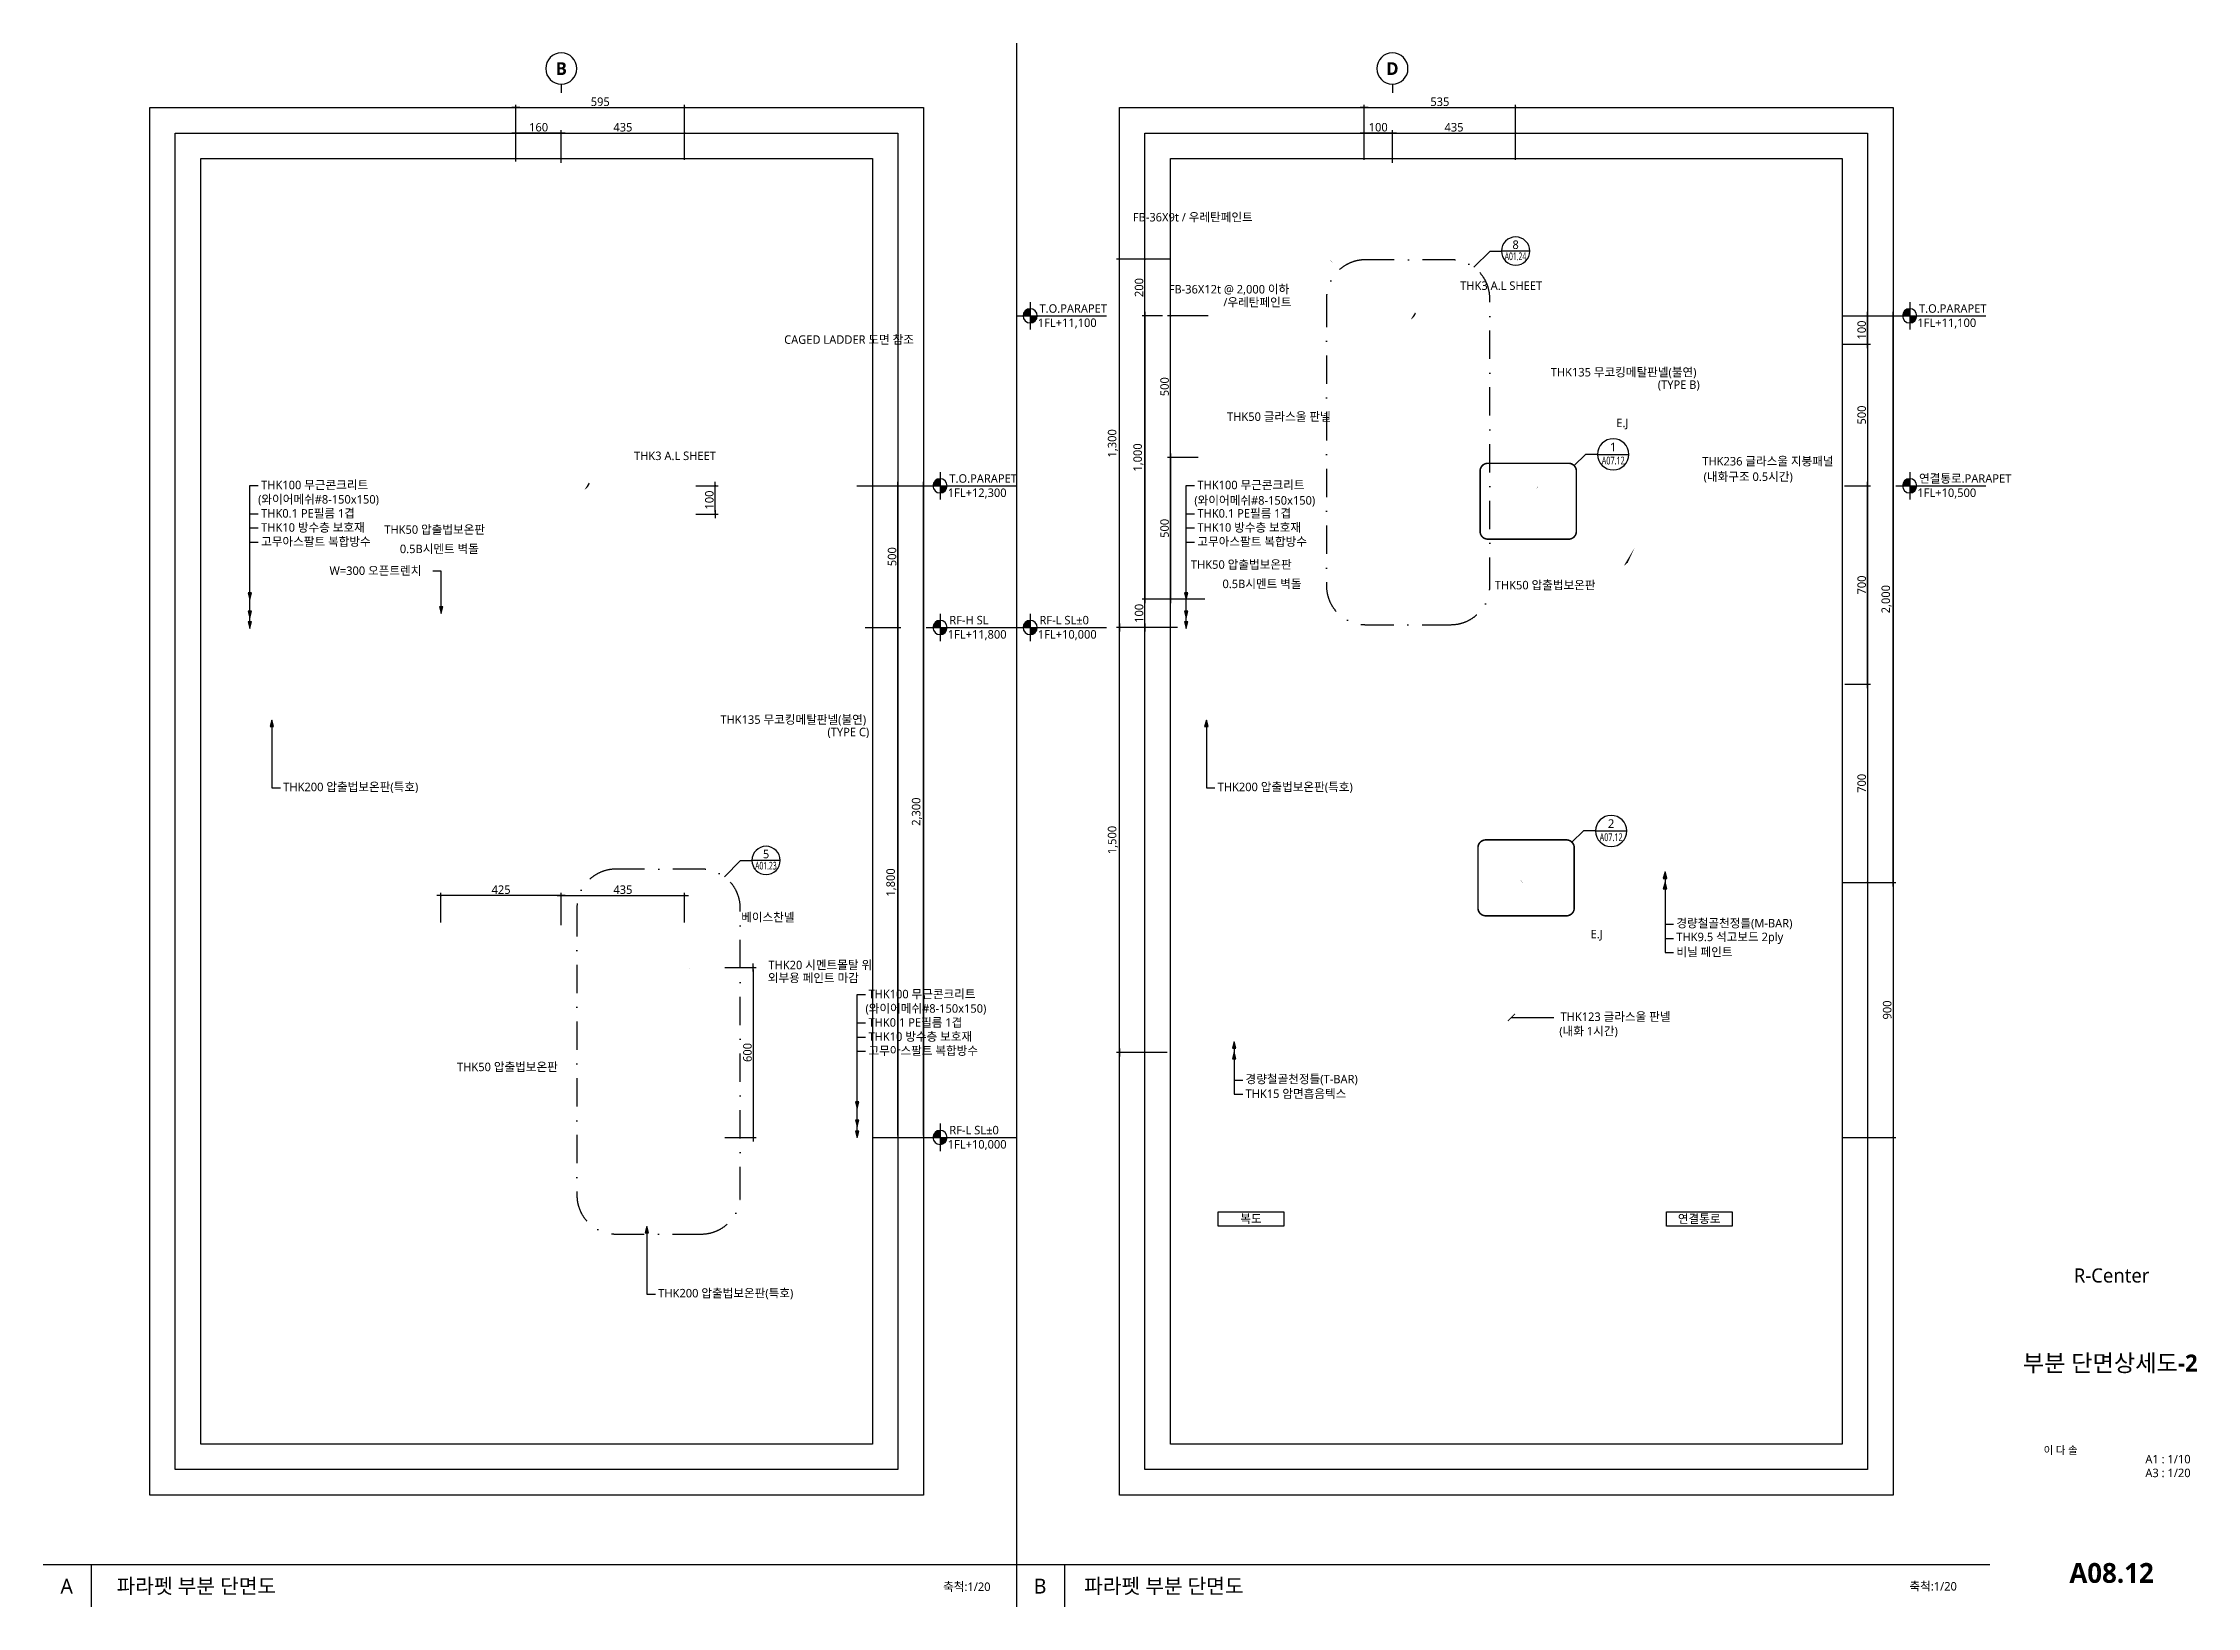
# Model space of a CAD drawing. Extents: x 465 to 33297, y 210 to 5730.
# Drawn here: x 8875 to 16476, y 210 to 5730 of the extents above; entities that cross this region are included whole.
import ezdxf
from ezdxf import colors
from ezdxf.entities.mleader import LeaderData, LeaderLine
from ezdxf.enums import TextEntityAlignment as Align
from ezdxf.math import Vec2, Vec3

# ---------------------------------------------------------------- set-up
doc = ezdxf.new("R2010")
doc.units = 0
doc.header["$LTSCALE"] = 20
doc.header["$MEASUREMENT"] = 0
doc.header["$PDMODE"] = 3
doc.header["$PDSIZE"] = -1
doc.linetypes.add('DASHDOT', pattern=[1, 0.5, -0.25, 0, -0.25])
doc.linetypes.add('DASHDOT-GAUN', pattern=[10, 5, -2.5, 0, -2.5])
doc.layers.get('0').update_dxf_attribs({"linetype": 'CONTINUOUS'})
doc.layers.get('Defpoints').update_dxf_attribs({"color": 137, "linetype": 'CONTINUOUS'})
for name, color, linetype in [('01TEX', 3, 'CONTINUOUS'), ('3', 3, 'CONTINUOUS'), ('DIM', 7, 'CONTINUOUS'), ('DIM-INT', 7, 'CONTINUOUS'), ('SYM', 6, 'CONTINUOUS'), ('SYM-BUB', 3, 'CONTINUOUS'), ('SYM-LEAD', 6, 'CONTINUOUS'), ('SYM-LEVEL', 7, 'CONTINUOUS'), ('TAG', 6, 'CONTINUOUS'), ('TEXT', 3, 'CONTINUOUS'), ('XR-SHEET$0$TITLE', 7, 'CONTINUOUS'), ('XR-SHEET$1$SHT', 5, 'CONTINUOUS'), ('XR-SHEET$1$TEXT', 3, 'CONTINUOUS')]:
    doc.layers.add(name, color=color, linetype=linetype)
doc.styles.add('$0$스타일1', font='malgun.ttf')
doc.styles.add('ARIAL', font='malgun.ttf')
doc.styles.add('GAUN', font='malgun.ttf')
doc.styles.add('XR-sec$0$스타일1', font='malgun.ttf')
doc.styles.add('XR-SHEET$0$굴림체(옥산)', font='GulimChe.ttf')
doc.styles.add('맑은고딕', font='malgun.ttf')
doc.styles.add('맑은고딕B', font='malgunbd.ttf')
doc.styles.add('스타일1', font='malgun.ttf')
doc.styles.add('스타일2', font='malgunbd.ttf')
doc.dimstyles.new('DIM-QD 1', dxfattribs={"dimtxt": 3, "dimasz": 1.5, "dimexe": 1, "dimexo": 0, "dimgap": 1, "dimtad": 1, "dimdec": 3, "dimdsep": 46, "dimlunit": 6, "dimtxsty": '$0$스타일1', "dimblk1": 'ARCHTICK', "dimblk2": 'ARCHTICK', "dimsah": 1, "dimcen": 0, "dimclrd": 256, "dimclre": 256, "dimclrt": 3, "dimazin": 2, "dimtfac": 1, "dimtdec": 3, "dimtix": 1, "dimtmove": 2, "dimatfit": 3, "dimldrblk": 'ARCHTICK', "dimfxl": 1, "dimtolj": 1, "dimtzin": 0, "dimarcsym": 0})
doc.dimstyles.new('GAUN-10', dxfattribs={"dimscale": 10, "dimtxt": 3, "dimasz": 0.7, "dimexe": 1, "dimexo": 1, "dimgap": 0.5, "dimtad": 1, "dimdec": 0, "dimzin": 1, "dimdsep": 46, "dimlunit": 6, "dimtxsty": '맑은고딕', "dimblk": 'CJDOT', "dimcen": 0.09, "dimdle": 1, "dimclrd": 256, "dimclre": 256, "dimclrt": 3, "dimadec": 0, "dimazin": 0, "dimtfac": 1, "dimtdec": 0, "dimtix": 1, "dimtmove": 2, "dimatfit": 3, "dimldrblk": 'CJDOT', "dimfxl": 1, "dimtolj": 1, "dimtzin": 1, "dimarcsym": 0})

msp = doc.modelspace()

# ---------------------------------------------------------------- texts
at = {"layer": '01TEX', "style": 'GAUN'}
for p in [(9633.7, 4119.4), (12937.9, 4115.7), (11777.2, 2322.4)]:
    msp.add_text('(와이어메쉬#8-150x150)', height=30, dxfattribs=at).set_placement(p, align=Align.MIDDLE_LEFT)
for s, p in [('A', (8936.4, 257.3)), ('파라펫 부분 단면도', (9134.7, 257.3)), ('B', (12371.4, 257.3)), ('파라펫 부분 단면도', (12549.1, 257.3))]:
    msp.add_text(s, height=52.5, dxfattribs=at).set_placement(p)
for p in [(12051.3, 257.3), (15461.5, 258.8)]:
    msp.add_text('축척:1/20', height=30, dxfattribs=at).set_placement(p, align=Align.BOTTOM_LEFT)
at = {"layer": 'TEXT', "color": 3, "style": '스타일1'}
for s, p in [('FB-36X9t / 우레탄페인트', (12720.9, 5100.4)), ('FB-36X12t @ 2,000 이하', (12847.4, 4846.1)), ('THK3 A.L SHEET', (13876.1, 4858.8)), ('/우레탄페인트', (13040.1, 4800.2)), ('CAGED LADDER 도면 참조', (11490.3, 4668.4)), ('THK135 무코킹메탈판넬(불연)', (14195.6, 4553.3)), ('(TYPE B)', (14573.3, 4509.4)), ('THK50 글라스울 판넬', (13053.3, 4396.5)), ('E.J', (14426.9, 4374.3)), ('THK3 A.L SHEET', (10960.3, 4258.1)), ('THK236 글라스울 지붕패널', (14730.4, 4239.1)), ('(내화구조 0.5시간)', (14735.2, 4184.5)), ('THK50 압출법보온판', (10079.1, 3997.8)), ('0.5B시멘트 벽돌', (10134.1, 3929.6)), ('THK50 압출법보온판', (12925.8, 3874.4)), ('0.5B시멘트 벽돌', (13037.2, 3806.2)), ('THK50 압출법보온판', (13998.2, 3801.7)), ('THK135 무코킹메탈판넬(불연)', (11265.3, 3327.1)), ('(TYPE C)', (11643, 3283.2)), ('베이스찬넬', (11338.8, 2629.3)), ('E.J', (14336.2, 2569.8)), ('THK123 글라스울 판넬', (14230.2, 2278.3)), ('(내화 1시간)', (14225.9, 2227.5)), ('THK50 압출법보온판', (10335.9, 2101.1))]:
    msp.add_text(s, height=30, dxfattribs=at).set_placement(p)
for s, p in [('외부용 페인트 마감', (11432.5, 2430.2)), ('THK20 시멘트몰탈 위', (11434.8, 2475.8))]:
    msp.add_text(s, height=30, dxfattribs=at).set_placement(p, align=Align.MIDDLE_LEFT)
at = {"layer": 'TEXT', "style": '스타일1'}
msp.add_text('R-Center', height=50, dxfattribs=at).set_placement((16175, 1380), align=Align.MIDDLE_CENTER)

# ---------------------------------------------------------------- blocks, each defined once
blk = doc.blocks.new('CJDOT')
blk.add_line((-2, 0), (2, 0))
at = {"const_width": 0.5}
blk.add_lwpolyline([(-0.25, 0, 1), (0.25, 0, 1)], format="xyb", close=True, dxfattribs=at)
blk = doc.blocks.new('*D35')
at = {"layer": 'Defpoints', "color": 0, "transparency": 16777216}
for p in [(10543.8, 5412.2), (10543.8, 5302.4), (10703.8, 5297.1)]:
    blk.add_point(p, dxfattribs=at)
at = {"layer": 'DIM', "lineweight": -2, "transparency": 16777216}
for p, q in [((10543.8, 5312.4), (10543.8, 5422.2)), ((10696.8, 5412.2), (10550.8, 5412.2)), ((10703.8, 5307.1), (10703.8, 5422.2))]:
    blk.add_line(p, q, dxfattribs=at)
at = {"layer": 'DIM', "lineweight": -2, "transparency": 16777216, "xscale": 7, "yscale": 7, "zscale": 7, "rotation": 180}
blk.add_blockref('CJDOT', (10543.8, 5412.2), dxfattribs=at)
at = {"layer": 'DIM', "lineweight": -2, "transparency": 16777216, "xscale": 7, "yscale": 7, "zscale": 7}
blk.add_blockref('CJDOT', (10703.8, 5412.2), dxfattribs=at)
at = {"layer": 'DIM', "color": 3, "transparency": 16777216, "insert": (10623.8, 5432.8), "char_height": 30, "attachment_point": 5, "style": '맑은고딕'}
blk.add_mtext('\\A1;160', dxfattribs=at)
blk = doc.blocks.new('NEW_BUB')
at = {"layer": 'SYM-BUB', "color": 6}
blk.add_line((0, 3), (0, 0), dxfattribs=at)
blk.add_circle((0, 8.5), 5.5, dxfattribs=at)
at = {"layer": 'SYM-BUB', "color": 3, "style": '스타일2'}
blk.add_attdef('X', text='', height=4.5, dxfattribs=at).set_placement((0, 8.5), align=Align.MIDDLE)
blk = doc.blocks.new('*D36')
at = {"layer": 'Defpoints', "color": 0, "transparency": 16777216}
for p in [(11138.8, 5502.2), (10543.8, 5302.4), (11138.8, 5312.2)]:
    blk.add_point(p, dxfattribs=at)
at = {"layer": 'DIM', "lineweight": -2, "transparency": 16777216}
for p, q in [((10543.8, 5312.4), (10543.8, 5512.2)), ((10550.8, 5502.2), (11131.8, 5502.2)), ((11138.8, 5322.2), (11138.8, 5512.2))]:
    blk.add_line(p, q, dxfattribs=at)
at = {"layer": 'DIM', "lineweight": -2, "transparency": 16777216, "xscale": 7, "yscale": 7, "zscale": 7, "rotation": 180}
blk.add_blockref('CJDOT', (10543.8, 5502.2), dxfattribs=at)
at = {"layer": 'DIM', "lineweight": -2, "transparency": 16777216, "xscale": 7, "yscale": 7, "zscale": 7}
blk.add_blockref('CJDOT', (11138.8, 5502.2), dxfattribs=at)
at = {"layer": 'DIM', "color": 3, "transparency": 16777216, "insert": (10841.3, 5522.7), "char_height": 30, "attachment_point": 5, "style": '맑은고딕'}
blk.add_mtext('\\A1;595', dxfattribs=at)
blk = doc.blocks.new('*D37')
at = {"layer": 'Defpoints', "color": 0, "transparency": 16777216}
for p in [(11138.8, 5412.2), (10703.8, 5297.1), (11138.8, 5307.4)]:
    blk.add_point(p, dxfattribs=at)
at = {"layer": 'DIM', "lineweight": -2, "transparency": 16777216}
for p, q in [((10703.8, 5307.1), (10703.8, 5422.2)), ((10710.8, 5412.2), (11131.8, 5412.2)), ((11138.8, 5317.4), (11138.8, 5422.2))]:
    blk.add_line(p, q, dxfattribs=at)
at = {"layer": 'DIM', "lineweight": -2, "transparency": 16777216, "xscale": 7, "yscale": 7, "zscale": 7, "rotation": 180}
blk.add_blockref('CJDOT', (10703.8, 5412.2), dxfattribs=at)
at = {"layer": 'DIM', "lineweight": -2, "transparency": 16777216, "xscale": 7, "yscale": 7, "zscale": 7}
blk.add_blockref('CJDOT', (11138.8, 5412.2), dxfattribs=at)
at = {"layer": 'DIM', "color": 3, "transparency": 16777216, "insert": (10921.3, 5432.7), "char_height": 30, "attachment_point": 5, "style": '맑은고딕'}
blk.add_mtext('\\A1;435', dxfattribs=at)
blk = doc.blocks.new('*D38')
at = {"layer": 'Defpoints', "color": 0, "transparency": 16777216}
for p in [(13536.8, 5412.2), (13536.8, 5307.4), (13636.8, 5297.1)]:
    blk.add_point(p, dxfattribs=at)
at = {"layer": 'DIM', "lineweight": -2, "transparency": 16777216}
for p, q in [((13536.8, 5317.4), (13536.8, 5422.2)), ((13629.8, 5412.2), (13543.8, 5412.2)), ((13636.8, 5307.1), (13636.8, 5422.2))]:
    blk.add_line(p, q, dxfattribs=at)
at = {"layer": 'DIM', "lineweight": -2, "transparency": 16777216, "xscale": 7, "yscale": 7, "zscale": 7, "rotation": 180}
blk.add_blockref('CJDOT', (13536.8, 5412.2), dxfattribs=at)
at = {"layer": 'DIM', "lineweight": -2, "transparency": 16777216, "xscale": 7, "yscale": 7, "zscale": 7}
blk.add_blockref('CJDOT', (13636.8, 5412.2), dxfattribs=at)
at = {"layer": 'DIM', "color": 3, "transparency": 16777216, "insert": (13586.8, 5432.8), "char_height": 30, "attachment_point": 5, "style": '맑은고딕'}
blk.add_mtext('\\A1;100', dxfattribs=at)
blk = doc.blocks.new('*D39')
at = {"layer": 'Defpoints', "color": 0, "transparency": 16777216}
for p in [(14071.8, 5502.2), (13536.8, 5312.2), (14071.8, 5312.2)]:
    blk.add_point(p, dxfattribs=at)
at = {"layer": 'DIM', "lineweight": -2, "transparency": 16777216}
for p, q in [((13536.8, 5322.2), (13536.8, 5512.2)), ((13543.8, 5502.2), (14064.8, 5502.2)), ((14071.8, 5322.2), (14071.8, 5512.2))]:
    blk.add_line(p, q, dxfattribs=at)
at = {"layer": 'DIM', "lineweight": -2, "transparency": 16777216, "xscale": 7, "yscale": 7, "zscale": 7, "rotation": 180}
blk.add_blockref('CJDOT', (13536.8, 5502.2), dxfattribs=at)
at = {"layer": 'DIM', "lineweight": -2, "transparency": 16777216, "xscale": 7, "yscale": 7, "zscale": 7}
blk.add_blockref('CJDOT', (14071.8, 5502.2), dxfattribs=at)
at = {"layer": 'DIM', "color": 3, "transparency": 16777216, "insert": (13804.3, 5522.7), "char_height": 30, "attachment_point": 5, "style": '맑은고딕'}
blk.add_mtext('\\A1;535', dxfattribs=at)
blk = doc.blocks.new('*D40')
at = {"layer": 'Defpoints', "color": 0, "transparency": 16777216}
for p in [(14071.8, 5412.2), (13636.8, 5297.1), (14071.8, 5307.4)]:
    blk.add_point(p, dxfattribs=at)
at = {"layer": 'DIM', "lineweight": -2, "transparency": 16777216}
for p, q in [((13636.8, 5307.1), (13636.8, 5422.2)), ((13643.8, 5412.2), (14064.8, 5412.2)), ((14071.8, 5317.4), (14071.8, 5422.2))]:
    blk.add_line(p, q, dxfattribs=at)
at = {"layer": 'DIM', "lineweight": -2, "transparency": 16777216, "xscale": 7, "yscale": 7, "zscale": 7, "rotation": 180}
blk.add_blockref('CJDOT', (13636.8, 5412.2), dxfattribs=at)
at = {"layer": 'DIM', "lineweight": -2, "transparency": 16777216, "xscale": 7, "yscale": 7, "zscale": 7}
blk.add_blockref('CJDOT', (14071.8, 5412.2), dxfattribs=at)
at = {"layer": 'DIM', "color": 3, "transparency": 16777216, "insert": (13854.3, 5432.7), "char_height": 30, "attachment_point": 5, "style": '맑은고딕'}
blk.add_mtext('\\A1;435', dxfattribs=at)
blk = doc.blocks.new('*D46')
at = {"layer": 'Defpoints', "color": 0, "transparency": 16777216}
for p in [(11737.2, 4167.1, 0), (11891.8, 4167.1), (11766.5, 3667.1, 0)]:
    blk.add_point(p, dxfattribs=at)
at = {"layer": 'DIM', "lineweight": -2, "transparency": 16777216}
for p, q in [((11747.2, 4167.1), (11901.8, 4167.1)), ((11891.8, 3674.1), (11891.8, 4160.1)), ((11776.5, 3667.1), (11901.8, 3667.1))]:
    blk.add_line(p, q, dxfattribs=at)
at = {"layer": 'DIM', "lineweight": -2, "transparency": 16777216, "xscale": 7, "yscale": 7, "zscale": 7}
for p, rotation in [((11891.8, 4167.1), 90), ((11891.8, 3667.1), 270)]:
    blk.add_blockref('CJDOT', p, dxfattribs=dict(at, rotation=rotation))
at = {"layer": 'DIM', "color": 3, "transparency": 16777216, "insert": (11871.3, 3917.1), "char_height": 30, "attachment_point": 5, "rotation": 90, "style": '맑은고딕'}
blk.add_mtext('\\A1;500', dxfattribs=at)
blk = doc.blocks.new('*D47')
at = {"layer": 'Defpoints', "color": 0, "transparency": 16777216}
for p in [(11791.8, 4167.1), (11981.8, 4167.1), (11791.8, 1867.1)]:
    blk.add_point(p, dxfattribs=at)
at = {"layer": 'DIM', "lineweight": -2, "transparency": 16777216}
for p, q in [((11801.8, 4167.1), (11991.8, 4167.1)), ((11981.8, 1874.1), (11981.8, 4160.1)), ((11801.8, 1867.1), (11991.8, 1867.1))]:
    blk.add_line(p, q, dxfattribs=at)
at = {"layer": 'DIM', "lineweight": -2, "transparency": 16777216, "xscale": 7, "yscale": 7, "zscale": 7}
for p, rotation in [((11981.8, 4167.1), 90), ((11981.8, 1867.1), 270)]:
    blk.add_blockref('CJDOT', p, dxfattribs=dict(at, rotation=rotation))
at = {"layer": 'DIM', "color": 3, "transparency": 16777216, "insert": (11958.8, 3017.1), "char_height": 30, "attachment_point": 5, "rotation": 90, "style": '맑은고딕'}
blk.add_mtext('\\A1;2,300', dxfattribs=at)
blk = doc.blocks.new('*D48')
at = {"layer": 'Defpoints', "color": 0, "transparency": 16777216}
for p in [(11800.8, 3667.1, 0), (11891.8, 3667.1), (11803.3, 1867.1, 0)]:
    blk.add_point(p, dxfattribs=at)
at = {"layer": 'DIM', "lineweight": -2, "transparency": 16777216}
for p, q in [((11810.8, 3667.1), (11901.8, 3667.1)), ((11891.8, 1874.1), (11891.8, 3660.1)), ((11813.3, 1867.1), (11901.8, 1867.1))]:
    blk.add_line(p, q, dxfattribs=at)
at = {"layer": 'DIM', "lineweight": -2, "transparency": 16777216, "xscale": 7, "yscale": 7, "zscale": 7}
for p, rotation in [((11891.8, 3667.1), 90), ((11891.8, 1867.1), 270)]:
    blk.add_blockref('CJDOT', p, dxfattribs=dict(at, rotation=rotation))
at = {"layer": 'DIM', "color": 3, "transparency": 16777216, "insert": (11868.7, 2767.1), "char_height": 30, "attachment_point": 5, "rotation": 90, "style": '맑은고딕'}
blk.add_mtext('\\A1;1,800', dxfattribs=at)
blk = doc.blocks.new('XR-sec$0$LEVEL1')
at = {"layer": 'SYM-LEVEL'}
h = blk.add_hatch(color=6, dxfattribs=at)
edge = h.paths.add_edge_path()
edge.add_ellipse((4.87, 0), major_axis=(1.77, 1.77), ratio=1, start_angle=405, end_angle=495)
edge.add_line((2.37, 0), (4.87, 0))
edge.add_line((4.87, 0), (4.87, 2.5))
edge = h.paths.add_edge_path()
edge.add_ellipse((4.87, 0), major_axis=(1.77, 1.77), ratio=1, start_angle=225, end_angle=315)
edge.add_line((7.37, 0), (4.87, 0))
edge.add_line((4.87, 0), (4.87, -2.5))
at = {"layer": 'SYM-LEVEL', "color": 6}
for p, q in [((0, 0), (9.74, 0)), ((4.87, 4.87), (4.87, -4.87)), ((9.07, 0), (31.8, 0))]:
    blk.add_line(p, q, dxfattribs=at)
blk.add_ellipse((4.87, 0), major_axis=(1.77, 1.77), ratio=1, start_param=5.497787, end_param=11.780972, dxfattribs=at)
at = {"layer": 'SYM-LEVEL', "color": 3, "style": 'XR-sec$0$스타일1'}
for tag, p in [('1층-바닥마감', (8.16, 1.11)), ('EL-+100', (8.16, -3.93))]:
    blk.add_attdef(tag, p, '', height=3, dxfattribs=at)
blk = doc.blocks.new('*D49')
at = {"layer": 'Defpoints', "color": 0, "transparency": 16777216}
for p in [(15213.6, 4767.1, 0), (15313.6, 4767.1), (15213.6, 4667.1, 0)]:
    blk.add_point(p, dxfattribs=at)
at = {"layer": 'DIM', "lineweight": -2, "transparency": 16777216}
for p, q in [((15223.6, 4767.1), (15323.6, 4767.1)), ((15313.6, 4674.1), (15313.6, 4760.1)), ((15223.6, 4667.1), (15323.6, 4667.1))]:
    blk.add_line(p, q, dxfattribs=at)
at = {"layer": 'DIM', "lineweight": -2, "transparency": 16777216, "xscale": 7, "yscale": 7, "zscale": 7}
for p, rotation in [((15313.6, 4767.1), 90), ((15313.6, 4667.1), 270)]:
    blk.add_blockref('CJDOT', p, dxfattribs=dict(at, rotation=rotation))
at = {"layer": 'DIM', "color": 3, "transparency": 16777216, "insert": (15293, 4717.1), "char_height": 30, "attachment_point": 5, "rotation": 90, "style": '맑은고딕'}
blk.add_mtext('\\A1;100', dxfattribs=at)
blk = doc.blocks.new('*D50')
at = {"layer": 'Defpoints', "color": 0, "transparency": 16777216}
for p in [(15213.6, 4767.1), (15403.6, 4767.1), (15213.6, 2767.1)]:
    blk.add_point(p, dxfattribs=at)
at = {"layer": 'DIM', "lineweight": -2, "transparency": 16777216}
for p, q in [((15223.6, 4767.1), (15413.6, 4767.1)), ((15403.6, 2774.1), (15403.6, 4760.1)), ((15223.6, 2767.1), (15413.6, 2767.1))]:
    blk.add_line(p, q, dxfattribs=at)
at = {"layer": 'DIM', "lineweight": -2, "transparency": 16777216, "xscale": 7, "yscale": 7, "zscale": 7}
for p, rotation in [((15403.6, 4767.1), 90), ((15403.6, 2767.1), 270)]:
    blk.add_blockref('CJDOT', p, dxfattribs=dict(at, rotation=rotation))
at = {"layer": 'DIM', "color": 3, "transparency": 16777216, "insert": (15380.6, 3767.1), "char_height": 30, "attachment_point": 5, "rotation": 90, "style": '맑은고딕'}
blk.add_mtext('\\A1;2,000', dxfattribs=at)
blk = doc.blocks.new('*D51')
at = {"layer": 'Defpoints', "color": 0, "transparency": 16777216}
for p in [(15213.6, 4667.1), (15222.5, 4167.1, 0), (15313.6, 4167.1)]:
    blk.add_point(p, dxfattribs=at)
at = {"layer": 'DIM', "lineweight": -2, "transparency": 16777216}
for p, q in [((15223.6, 4667.1), (15323.6, 4667.1)), ((15313.6, 4660.1), (15313.6, 4174.1)), ((15232.5, 4167.1), (15323.6, 4167.1))]:
    blk.add_line(p, q, dxfattribs=at)
at = {"layer": 'DIM', "lineweight": -2, "transparency": 16777216, "xscale": 7, "yscale": 7, "zscale": 7}
for p, rotation in [((15313.6, 4667.1), 90), ((15313.6, 4167.1), 270)]:
    blk.add_blockref('CJDOT', p, dxfattribs=dict(at, rotation=rotation))
at = {"layer": 'DIM', "color": 3, "transparency": 16777216, "insert": (15293.1, 4417.1), "char_height": 30, "attachment_point": 5, "rotation": 90, "style": '맑은고딕'}
blk.add_mtext('\\A1;500', dxfattribs=at)
blk = doc.blocks.new('*D52')
at = {"layer": 'Defpoints', "color": 0, "transparency": 16777216}
for p in [(15222.5, 4167.1, 0), (15313.6, 4167.1), (15223.5, 3467.1, 0)]:
    blk.add_point(p, dxfattribs=at)
at = {"layer": 'DIM', "lineweight": -2, "transparency": 16777216}
for p, q in [((15232.5, 4167.1), (15323.6, 4167.1)), ((15313.6, 3474.1), (15313.6, 4160.1)), ((15233.5, 3467.1), (15323.6, 3467.1))]:
    blk.add_line(p, q, dxfattribs=at)
at = {"layer": 'DIM', "lineweight": -2, "transparency": 16777216, "xscale": 7, "yscale": 7, "zscale": 7}
for p, rotation in [((15313.6, 4167.1), 90), ((15313.6, 3467.1), 270)]:
    blk.add_blockref('CJDOT', p, dxfattribs=dict(at, rotation=rotation))
at = {"layer": 'DIM', "color": 3, "transparency": 16777216, "insert": (15293.1, 3817.1), "char_height": 30, "attachment_point": 5, "rotation": 90, "style": '맑은고딕'}
blk.add_mtext('\\A1;700', dxfattribs=at)
blk = doc.blocks.new('*D53')
at = {"layer": 'Defpoints', "color": 0, "transparency": 16777216}
for p in [(15213.6, 2767.1), (15213.6, 1867.1), (15403.6, 1867.1)]:
    blk.add_point(p, dxfattribs=at)
at = {"layer": 'DIM', "lineweight": -2, "transparency": 16777216}
for p, q in [((15223.6, 2767.1), (15413.6, 2767.1)), ((15403.6, 2760.1), (15403.6, 1874.1)), ((15223.6, 1867.1), (15413.6, 1867.1))]:
    blk.add_line(p, q, dxfattribs=at)
at = {"layer": 'DIM', "lineweight": -2, "transparency": 16777216, "xscale": 7, "yscale": 7, "zscale": 7}
for p, rotation in [((15403.6, 2767.1), 90), ((15403.6, 1867.1), 270)]:
    blk.add_blockref('CJDOT', p, dxfattribs=dict(at, rotation=rotation))
at = {"layer": 'DIM', "color": 3, "transparency": 16777216, "insert": (15383.1, 2317.1), "char_height": 30, "attachment_point": 5, "rotation": 90, "style": '맑은고딕'}
blk.add_mtext('\\A1;900', dxfattribs=at)
blk = doc.blocks.new('*D66')
at = {"layer": 'Defpoints', "color": 0, "transparency": 16777216}
for p in [(11271.5, 2467.1), (11271.5, 1867.1), (11381.5, 1867.1)]:
    blk.add_point(p, dxfattribs=at)
at = {"layer": 'DIM', "lineweight": -2, "transparency": 16777216}
for p, q in [((11281.5, 2467.1), (11391.5, 2467.1)), ((11381.5, 2460.1), (11381.5, 1874.1)), ((11281.5, 1867.1), (11391.5, 1867.1))]:
    blk.add_line(p, q, dxfattribs=at)
at = {"layer": 'DIM', "lineweight": -2, "transparency": 16777216, "xscale": 7, "yscale": 7, "zscale": 7}
for p, rotation in [((11381.5, 2467.1), 90), ((11381.5, 1867.1), 270)]:
    blk.add_blockref('CJDOT', p, dxfattribs=dict(at, rotation=rotation))
at = {"layer": 'DIM', "color": 3, "transparency": 16777216, "insert": (11361, 2167.1), "char_height": 30, "attachment_point": 5, "rotation": 90, "style": '맑은고딕'}
blk.add_mtext('\\A1;600', dxfattribs=at)
blk = doc.blocks.new('*D67')
at = {"layer": 'Defpoints', "color": 0, "transparency": 16777216}
for p in [(11138.8, 2721.1), (10703.8, 2606), (11138.8, 2615.6)]:
    blk.add_point(p, dxfattribs=at)
at = {"layer": 'DIM', "lineweight": -2, "transparency": 16777216}
for p, q in [((10703.8, 2616), (10703.8, 2731.1)), ((10710.8, 2721.1), (11131.8, 2721.1)), ((11138.8, 2625.6), (11138.8, 2731.1))]:
    blk.add_line(p, q, dxfattribs=at)
at = {"layer": 'DIM', "lineweight": -2, "transparency": 16777216, "xscale": 7, "yscale": 7, "zscale": 7, "rotation": 180}
blk.add_blockref('CJDOT', (10703.8, 2721.1), dxfattribs=at)
at = {"layer": 'DIM', "lineweight": -2, "transparency": 16777216, "xscale": 7, "yscale": 7, "zscale": 7}
blk.add_blockref('CJDOT', (11138.8, 2721.1), dxfattribs=at)
at = {"layer": 'DIM', "color": 3, "transparency": 16777216, "insert": (10921.3, 2741.6), "char_height": 30, "attachment_point": 5, "style": '맑은고딕'}
blk.add_mtext('\\A1;435', dxfattribs=at)
blk = doc.blocks.new('*D68')
at = {"layer": 'Defpoints', "color": 0, "transparency": 16777216}
for p in [(10278.8, 2721.1), (10278.8, 2615.3), (10703.8, 2606)]:
    blk.add_point(p, dxfattribs=at)
at = {"layer": 'DIM', "lineweight": -2, "transparency": 16777216}
for p, q in [((10278.8, 2625.3), (10278.8, 2731.1)), ((10696.8, 2721.1), (10285.8, 2721.1)), ((10703.8, 2616), (10703.8, 2731.1))]:
    blk.add_line(p, q, dxfattribs=at)
at = {"layer": 'DIM', "lineweight": -2, "transparency": 16777216, "xscale": 7, "yscale": 7, "zscale": 7, "rotation": 180}
blk.add_blockref('CJDOT', (10278.8, 2721.1), dxfattribs=at)
at = {"layer": 'DIM', "lineweight": -2, "transparency": 16777216, "xscale": 7, "yscale": 7, "zscale": 7}
blk.add_blockref('CJDOT', (10703.8, 2721.1), dxfattribs=at)
at = {"layer": 'DIM', "color": 3, "transparency": 16777216, "insert": (10491.3, 2741.6), "char_height": 30, "attachment_point": 5, "style": '맑은고딕'}
blk.add_mtext('\\A1;425', dxfattribs=at)
blk = doc.blocks.new('CJA-AH')
at = {"layer": 'TAG'}
h = blk.add_hatch(color=256, dxfattribs=at)
h.dxf.hatch_style = 1
h.paths.add_polyline_path([(-0.75, -0.2), (0, 0), (-0.75, 0.2)])
blk.add_lwpolyline([(-0.75, -0.2), (0, 0), (-0.75, 0.2)], close=True, dxfattribs=at)
blk.add_lwpolyline([(0, 0), (-1, 0)], dxfattribs=at)
blk = doc.blocks.new('*D69')
at = {"layer": 'Defpoints', "color": 0, "transparency": 16777216}
for p in [(11168.8, 4167.1), (11247, 4167.1), (11168.8, 4067.1)]:
    blk.add_point(p, dxfattribs=at)
at = {"layer": 'DIM-INT', "lineweight": -2, "transparency": 16777216}
for p, q in [((11178.8, 4167.1), (11257, 4167.1)), ((11247, 4074.1), (11247, 4160.1)), ((11178.8, 4067.1), (11257, 4067.1))]:
    blk.add_line(p, q, dxfattribs=at)
at = {"layer": 'DIM-INT', "lineweight": -2, "transparency": 16777216, "xscale": 7, "yscale": 7, "zscale": 7}
for p, rotation in [((11247, 4167.1), 90), ((11247, 4067.1), 270)]:
    blk.add_blockref('CJDOT', p, dxfattribs=dict(at, rotation=rotation))
at = {"layer": 'DIM-INT', "color": 3, "transparency": 16777216, "insert": (11226.4, 4117.1), "char_height": 30, "attachment_point": 5, "rotation": 90, "style": '맑은고딕'}
blk.add_mtext('\\A1;100', dxfattribs=at)
blk = doc.blocks.new('*D72')
at = {"layer": 'Defpoints', "color": 0, "transparency": 16777216}
for p in [(12763.4, 3767.1), (12894.6, 3767.1, 0), (12888.7, 3667.1, 0)]:
    blk.add_point(p, dxfattribs=at)
at = {"layer": 'DIM', "lineweight": -2, "transparency": 16777216}
for p, q in [((12884.6, 3767.1), (12753.4, 3767.1)), ((12763.4, 3674.1), (12763.4, 3760.1)), ((12878.7, 3667.1), (12753.4, 3667.1))]:
    blk.add_line(p, q, dxfattribs=at)
at = {"layer": 'DIM', "lineweight": -2, "transparency": 16777216, "xscale": 7, "yscale": 7, "zscale": 7}
for p, rotation in [((12763.4, 3767.1), 90), ((12763.4, 3667.1), 270)]:
    blk.add_blockref('CJDOT', p, dxfattribs=dict(at, rotation=rotation))
at = {"layer": 'DIM', "color": 3, "transparency": 16777216, "insert": (12742.9, 3717.1), "char_height": 30, "attachment_point": 5, "rotation": 90, "style": '맑은고딕'}
blk.add_mtext('\\A1;100', dxfattribs=at)
blk = doc.blocks.new('*D73')
at = {"layer": 'Defpoints', "color": 0, "transparency": 16777216}
for p in [(12673.4, 4967.1), (12863.4, 4967.1), (12863.4, 3667.1)]:
    blk.add_point(p, dxfattribs=at)
at = {"layer": 'DIM', "lineweight": -2, "transparency": 16777216}
for p, q in [((12853.4, 4967.1), (12663.4, 4967.1)), ((12673.4, 3674.1), (12673.4, 4960.1)), ((12853.4, 3667.1), (12663.4, 3667.1))]:
    blk.add_line(p, q, dxfattribs=at)
at = {"layer": 'DIM', "lineweight": -2, "transparency": 16777216, "xscale": 7, "yscale": 7, "zscale": 7}
for p, rotation in [((12673.4, 4967.1), 90), ((12673.4, 3667.1), 270)]:
    blk.add_blockref('CJDOT', p, dxfattribs=dict(at, rotation=rotation))
at = {"layer": 'DIM', "color": 3, "transparency": 16777216, "insert": (12650.3, 4317.1), "char_height": 30, "attachment_point": 5, "rotation": 90, "style": '맑은고딕'}
blk.add_mtext('\\A1;1,300', dxfattribs=at)
blk = doc.blocks.new('*D74')
at = {"layer": 'Defpoints', "color": 0, "transparency": 16777216}
for p in [(12673.4, 3667.1), (12764.4, 3667.1, 0), (12852.3, 2167.1, 0)]:
    blk.add_point(p, dxfattribs=at)
at = {"layer": 'DIM', "lineweight": -2, "transparency": 16777216}
for p, q in [((12754.4, 3667.1), (12663.4, 3667.1)), ((12673.4, 2174.1), (12673.4, 3660.1)), ((12842.3, 2167.1), (12663.4, 2167.1))]:
    blk.add_line(p, q, dxfattribs=at)
at = {"layer": 'DIM', "lineweight": -2, "transparency": 16777216, "xscale": 7, "yscale": 7, "zscale": 7}
for p, rotation in [((12673.4, 3667.1), 90), ((12673.4, 2167.1), 270)]:
    blk.add_blockref('CJDOT', p, dxfattribs=dict(at, rotation=rotation))
at = {"layer": 'DIM', "color": 3, "transparency": 16777216, "insert": (12650.3, 2917.1), "char_height": 30, "attachment_point": 5, "rotation": 90, "style": '맑은고딕'}
blk.add_mtext('\\A1;1,500', dxfattribs=at)
blk = doc.blocks.new('*D75')
at = {"layer": 'Defpoints', "color": 0, "transparency": 16777216}
for p in [(12836, 4767.1, 0), (12763.4, 3767.1), (12894.6, 3767.1, 0)]:
    blk.add_point(p, dxfattribs=at)
at = {"layer": 'DIM', "lineweight": -2, "transparency": 16777216}
for p, q in [((12826, 4767.1), (12753.4, 4767.1)), ((12763.4, 4760.1), (12763.4, 3774.1)), ((12884.6, 3767.1), (12753.4, 3767.1))]:
    blk.add_line(p, q, dxfattribs=at)
at = {"layer": 'DIM', "lineweight": -2, "transparency": 16777216, "xscale": 7, "yscale": 7, "zscale": 7}
for p, rotation in [((12763.4, 4767.1), 90), ((12763.4, 3767.1), 270)]:
    blk.add_blockref('CJDOT', p, dxfattribs=dict(at, rotation=rotation))
at = {"layer": 'DIM', "color": 3, "transparency": 16777216, "insert": (12740.3, 4267.1), "char_height": 30, "attachment_point": 5, "rotation": 90, "style": '맑은고딕'}
blk.add_mtext('\\A1;1,000', dxfattribs=at)
blk = doc.blocks.new('*D76')
at = {"layer": 'Defpoints', "color": 0, "transparency": 16777216}
for p in [(12763.4, 4967.1), (12847.7, 4967.1, 0), (12836, 4767.1, 0)]:
    blk.add_point(p, dxfattribs=at)
at = {"layer": 'DIM', "lineweight": -2, "transparency": 16777216}
for p, q in [((12837.7, 4967.1), (12753.4, 4967.1)), ((12763.4, 4774.1), (12763.4, 4960.1)), ((12826, 4767.1), (12753.4, 4767.1))]:
    blk.add_line(p, q, dxfattribs=at)
at = {"layer": 'DIM', "lineweight": -2, "transparency": 16777216, "xscale": 7, "yscale": 7, "zscale": 7}
for p, rotation in [((12763.4, 4967.1), 90), ((12763.4, 4767.1), 270)]:
    blk.add_blockref('CJDOT', p, dxfattribs=dict(at, rotation=rotation))
at = {"layer": 'DIM', "color": 3, "transparency": 16777216, "insert": (12742.9, 4867.1), "char_height": 30, "attachment_point": 5, "rotation": 90, "style": '맑은고딕'}
blk.add_mtext('\\A1;200', dxfattribs=at)
blk = doc.blocks.new('*D77')
at = {"layer": 'Defpoints', "color": 0, "transparency": 16777216}
for p in [(15223.5, 3467.1, 0), (15222.5, 2767.1, 0), (15313.6, 2767.1)]:
    blk.add_point(p, dxfattribs=at)
at = {"layer": 'DIM', "lineweight": -2, "transparency": 16777216}
for p, q in [((15233.5, 3467.1), (15323.6, 3467.1)), ((15313.6, 3460.1), (15313.6, 2774.1)), ((15232.5, 2767.1), (15323.6, 2767.1))]:
    blk.add_line(p, q, dxfattribs=at)
at = {"layer": 'DIM', "lineweight": -2, "transparency": 16777216, "xscale": 7, "yscale": 7, "zscale": 7}
for p, rotation in [((15313.6, 3467.1), 90), ((15313.6, 2767.1), 270)]:
    blk.add_blockref('CJDOT', p, dxfattribs=dict(at, rotation=rotation))
at = {"layer": 'DIM', "color": 3, "transparency": 16777216, "insert": (15293.1, 3117.1), "char_height": 30, "attachment_point": 5, "rotation": 90, "style": '맑은고딕'}
blk.add_mtext('\\A1;700', dxfattribs=at)
blk = doc.blocks.new('Name')
at = {"layer": 'SYM'}
blk.add_lwpolyline([(-11.6, 2.41), (11.6, 2.41), (11.6, -2.59), (-11.6, -2.59)], close=True, dxfattribs=at)
at = {"layer": 'TAG', "color": 3, "style": 'ARIAL', "width": 0.9}
blk.add_attdef('실명', text='', height=3, dxfattribs=at).set_placement((0, 0), align=Align.MIDDLE)
blk = doc.blocks.new('TAG_상세1')
blk.add_lwpolyline([(-295, 0), (-533, 0), (-754, -216)])
blk.add_lwpolyline([(-300, 0), (300, 0, 1), (-300, 0, 1), (300, 0, -12.065684)], format="xyb")
at = {"linetype": 'DASHDOT', "const_width": 30}
blk.add_lwpolyline([(-2413, -172), (-860, -172, -0.414214), (-710, -322), (-710, -1483, -0.414214), (-860, -1633), (-2413, -1633, -0.414214), (-2563, -1483), (-2563, -322, -0.414214)], format="xyb", close=True, dxfattribs=at)
at = {"color": 3, "style": 'ARIAL'}
blk.add_attdef('상세번호', text='', height=170, dxfattribs=at).set_placement((0, 140), align=Align.MIDDLE_CENTER)
at = {"color": 3, "style": 'ARIAL', "width": 0.6}
blk.add_attdef('도면번호', text='', height=150, dxfattribs=at).set_placement((0, -120), align=Align.MIDDLE_CENTER)
blk = doc.blocks.new('*D78')
at = {"layer": 'Defpoints', "color": 0, "transparency": 16777216}
for p in [(12961.1, 4267.1), (12853.4, 3767.1), (12984.6, 3767.1, 0)]:
    blk.add_point(p, dxfattribs=at)
at = {"layer": 'DIM', "lineweight": -2, "transparency": 16777216}
for p, q in [((12951.1, 4267.1), (12843.4, 4267.1)), ((12853.4, 4260.1), (12853.4, 3774.1)), ((12974.6, 3767.1), (12843.4, 3767.1))]:
    blk.add_line(p, q, dxfattribs=at)
at = {"layer": 'DIM', "lineweight": -2, "transparency": 16777216, "xscale": 7, "yscale": 7, "zscale": 7}
for p, rotation in [((12853.4, 4267.1), 90), ((12853.4, 3767.1), 270)]:
    blk.add_blockref('CJDOT', p, dxfattribs=dict(at, rotation=rotation))
at = {"layer": 'DIM', "color": 3, "transparency": 16777216, "insert": (12832.9, 4017.1), "char_height": 30, "attachment_point": 5, "rotation": 90, "style": '맑은고딕'}
blk.add_mtext('\\A1;500', dxfattribs=at)
blk = doc.blocks.new('*D79')
at = {"layer": 'Defpoints', "color": 0, "transparency": 16777216}
for p in [(12853.4, 4767.1), (12996.3, 4767.1, 0), (12961.1, 4267.1)]:
    blk.add_point(p, dxfattribs=at)
at = {"layer": 'DIM', "lineweight": -2, "transparency": 16777216}
for p, q in [((12986.3, 4767.1), (12843.4, 4767.1)), ((12853.4, 4274.1), (12853.4, 4760.1)), ((12951.1, 4267.1), (12843.4, 4267.1))]:
    blk.add_line(p, q, dxfattribs=at)
at = {"layer": 'DIM', "lineweight": -2, "transparency": 16777216, "xscale": 7, "yscale": 7, "zscale": 7}
for p, rotation in [((12853.4, 4767.1), 90), ((12853.4, 4267.1), 270)]:
    blk.add_blockref('CJDOT', p, dxfattribs=dict(at, rotation=rotation))
at = {"layer": 'DIM', "color": 3, "transparency": 16777216, "insert": (12832.9, 4517.1), "char_height": 30, "attachment_point": 5, "rotation": 90, "style": '맑은고딕'}
blk.add_mtext('\\A1;500', dxfattribs=at)
blk = doc.blocks.new('XR-SHEET$0$TITLE')
at = {"layer": 'XR-SHEET$0$TITLE', "true_color": 0x000000, "style": 'XR-SHEET$0$굴림체(옥산)'}
for tag, height, p in [('동명칭', 6, (776.77, -457.26)), ('SCALE-A1', 3, (797.5, -522)), ('SCALE-A3', 3, (797.5, -527)), ('DATA', 3, (797.5, -540))]:
    blk.add_attdef(tag, text='', height=height, dxfattribs=at).set_placement(p, align=Align.MIDDLE)
for tag, height, p in [('TITLE1', 6, (776.5, -479.4)), ('TITLE4', 6, (776.5, -484.39)), ('TITLE2', 6, (776.5, -489)), ('TITLE5', 6, (776.5, -493.99)), ('TITLE3', 6, (776.5, -498.7)), ('NAME-1', 3, (760.16, -517.5)), ('NAME-2', 3, (760.16, -526.5)), ('A0.00', 7, (776.5, -561))]:
    blk.add_attdef(tag, text='', height=height, dxfattribs=at).set_placement(p, align=Align.MIDDLE_CENTER)
blk = doc.blocks.new('DET1')
at = {"layer": 'SYM', "color": 6}
blk.add_line((0, 0), (10, 0), dxfattribs=at)
blk.add_circle((5, 0), 5, dxfattribs=at)
at = {"layer": 'SYM', "color": 3, "style": '스타일1'}
blk.add_attdef('1', text='', height=3, dxfattribs=at).set_placement((5, 2.25), align=Align.MIDDLE)
at = {"layer": 'SYM', "color": 3, "style": '스타일1', "width": 0.84071}
blk.add_attdef('A2.01', text='', height=2.7, dxfattribs=at).set_placement((1.24, -3.19), (9.23, -3.19), align=Align.FIT)
blk = doc.blocks.new('_ARCHTICK')
at = {"color": 0, "linetype": 'ByBlock', "const_width": 0.15}
blk.add_lwpolyline([(-0.5, -0.5), (0.5, 0.5)], dxfattribs=at)

# ---------------------------------------------------------------- dimensions: what is measured, and where the dimension line sits
at = {"layer": 'DIM'}
for base, p1, p2, angle, picture, middle in [((11138.8, 5502.2), (10543.8, 5302.4), (11138.8, 5312.2), 0, '*D36', (10841.3, 5522.7)), ((14071.8, 5502.2), (13536.8, 5312.2), (14071.8, 5312.2), 0, '*D39', (13804.3, 5522.7)), ((10543.8, 5412.2), (10703.8, 5297.1), (10543.8, 5302.4), 180, '*D35', (10623.8, 5432.8)), ((11138.8, 5412.2), (10703.8, 5297.1), (11138.8, 5307.4), 0, '*D37', (10921.3, 5432.7)), ((13536.8, 5412.2), (13636.8, 5297.1), (13536.8, 5307.4), 180, '*D38', (13586.8, 5432.8)), ((14071.8, 5412.2), (13636.8, 5297.1), (14071.8, 5307.4), 0, '*D40', (13854.3, 5432.7)), ((12673.4, 4967.1), (12863.4, 3667.1), (12863.4, 4967.1), 90, '*D73', (12650.3, 4317.1)), ((12763.4, 4967.1), (12836, 4767.1, 0), (12847.7, 4967.1, 0), 90, '*D76', (12742.9, 4867.1)), ((12763.4, 3767.1), (12836, 4767.1, 0), (12894.6, 3767.1, 0), 270, '*D75', (12740.3, 4267.1)), ((12853.4, 4767.1), (12961.1, 4267.1), (12996.3, 4767.1, 0), 90, '*D79', (12832.9, 4517.1)), ((15313.6, 4767.1), (15213.6, 4667.1, 0), (15213.6, 4767.1, 0), 90, '*D49', (15293, 4717.1)), ((15403.6, 4767.1), (15213.6, 2767.1), (15213.6, 4767.1), 90, '*D50', (15380.6, 3767.1)), ((15313.6, 4167.1), (15213.6, 4667.1), (15222.5, 4167.1, 0), 270, '*D51', (15293.1, 4417.1)), ((12853.4, 3767.1), (12961.1, 4267.1), (12984.6, 3767.1, 0), 270, '*D78', (12832.9, 4017.1)), ((11891.8, 4167.1), (11766.5, 3667.1, 0), (11737.2, 4167.1, 0), 90, '*D46', (11871.3, 3917.1)), ((11981.8, 4167.1), (11791.8, 1867.1), (11791.8, 4167.1), 90, '*D47', (11958.8, 3017.1)), ((15313.6, 4167.1), (15223.5, 3467.1, 0), (15222.5, 4167.1, 0), 90, '*D52', (15293.1, 3817.1)), ((12763.4, 3767.1), (12888.7, 3667.1, 0), (12894.6, 3767.1, 0), 90, '*D72', (12742.9, 3717.1)), ((11891.8, 3667.1), (11803.3, 1867.1, 0), (11800.8, 3667.1, 0), 90, '*D48', (11868.7, 2767.1)), ((12673.4, 3667.1), (12852.3, 2167.1, 0), (12764.4, 3667.1, 0), 90, '*D74', (12650.3, 2917.1)), ((15313.6, 2767.1), (15223.5, 3467.1, 0), (15222.5, 2767.1, 0), 270, '*D77', (15293.1, 3117.1)), ((10278.8, 2721.1), (10703.8, 2606), (10278.8, 2615.3), 180, '*D68', (10491.3, 2741.6)), ((15403.6, 1867.1), (15213.6, 2767.1), (15213.6, 1867.1), 270, '*D53', (15383.1, 2317.1)), ((11381.5, 1867.1), (11271.5, 2467.1), (11271.5, 1867.1), 270, '*D66', (11361, 2167.1))]:
    dim = msp.add_linear_dim(base=base, p1=p1, p2=p2, angle=angle, dimstyle='GAUN-10', dxfattribs=at)
    dim.commit()
    dim.dimension.update_dxf_attribs({"geometry": picture, "text_midpoint": middle})
dim = msp.add_linear_dim(base=(11138.8, 2721.1), p1=(10703.8, 2606), p2=(11138.8, 2615.6), dimstyle='GAUN-10', dxfattribs=at)
dim.commit()
dim.dimension.update_dxf_attribs({"geometry": '*D67', "text_midpoint": (10921.3, 2741.6)})
at = {"layer": 'DIM-INT'}
dim = msp.add_linear_dim(base=(11247, 4167.1), p1=(11168.8, 4067.1), p2=(11168.8, 4167.1), angle=90, dimstyle='GAUN-10', dxfattribs=at)
dim.commit()
dim.dimension.update_dxf_attribs({"geometry": '*D69', "text_midpoint": (11226.4, 4117.1)})

# ---------------------------------------------------------------- linework, layer by layer
at = {"layer": '3'}
for p, q in [((12310, 5730), (12310, 210)), ((8875, 360), (15745, 360)), ((9045, 360), (9045, 210)), ((12480, 360), (12480, 210))]:
    msp.add_line(p, q, dxfattribs=at)
at = {"layer": 'Defpoints', "linetype": 'Continuous', "ltscale": 2}
for points in [[(9251.6, 5502.2), (11981.8, 5502.2), (11981.8, 605), (9251.6, 605)], [(12673.4, 5502.2), (15403.6, 5502.2), (15403.6, 605), (12673.4, 605)], [(9341.6, 5412.2), (11891.8, 5412.2), (11891.8, 695), (9341.6, 695)], [(12763.4, 5412.2), (15313.6, 5412.2), (15313.6, 695), (12763.4, 695)], [(9431.6, 5322.2), (11801.8, 5322.2), (11801.8, 785), (9431.6, 785)], [(12853.4, 5322.2), (15223.6, 5322.2), (15223.6, 785), (12853.4, 785)]]:
    msp.add_lwpolyline(points, close=True, dxfattribs=at)
at = {"layer": 'SYM', "color": 3, "linetype": 'DASHDOT-GAUN'}
for points in [[(13843.1, 4965.1), (13541.7, 4965.1, 0.414214), (13404.1, 4827.5), (13404.1, 3814.6, 0.414214), (13541.7, 3677.1), (13843.1, 3677.1, 0.414214), (13980.7, 3814.6), (13980.7, 4827.5, 0.414214)], [(11197.9, 2814.2), (10896.4, 2814.2, 0.414214), (10758.9, 2676.6), (10758.9, 1663.7, 0.414214), (10896.4, 1526.1), (11197.9, 1526.1, 0.414214), (11335.4, 1663.7), (11335.4, 2676.6, 0.414214)]]:
    msp.add_lwpolyline(points, format="xyb", close=True, dxfattribs=at)
at = {"layer": 'SYM', "color": 6}
for points in [[(13924.4, 4938.5), (13981.7, 4995.8), (14021.7, 4995.8)], [(11279.2, 2787.6), (11336.5, 2844.9), (11376.5, 2844.9)]]:
    msp.add_lwpolyline(points, dxfattribs=at)
at = {"layer": 'SYM-LEAD'}
for points in [[(13420.4, 4960.9, 0, 10, 0), (13401.1, 4983.9, 0, 0, 0), (13295.3, 5119.3, 0, 0, 0), (13197.9, 5119.3, 0, 0, 0)], [(13701, 4752.7, 0, 10, 0), (13720.3, 4775.7, 0, 0, 0), (13777.6, 4874.7, 0, 0, 0), (13875, 4874.7, 0, 0, 0)], [(13424.8, 4859.2, 0, 10, 0), (13394.8, 4859.2, 0, 0, 0), (13320.5, 4859.2, 0, 0, 0)], [(11363.8, 4681.5, 0, 10, 0), (11393.8, 4681.5, 0, 0, 0), (11467.4, 4681.5, 0, 0, 0)], [(14069.1, 4566.4, 0, 10, 0), (14099.1, 4566.4, 0, 0, 0), (14172.7, 4566.4, 0, 0, 0)], [(13536.8, 4409.6, 0, 10, 0), (13506.8, 4409.6, 0, 0, 0), (13432.5, 4409.6, 0, 0, 0)], [(14149.6, 4163.3, 0, 10, 0), (14168.9, 4186.3, 0, 0, 0), (14328.4, 4390.3, 0, 0, 0), (14425.8, 4390.3, 0, 0, 0)], [(10785.3, 4152.1, 0, 10, 0), (10804.6, 4175.1, 0, 0, 0), (10861.8, 4274.1, 0, 0, 0), (10959.2, 4274.1, 0, 0, 0)], [(14453.1, 3883.9, 0, 10, 0), (14472.4, 3906.8, 0, 0, 0), (14631.8, 4255, 0, 0, 0), (14729.2, 4255, 0, 0, 0)], [(10733.1, 4010.9, 0, 10, 0), (10703.1, 4010.9, 0, 0, 0), (10474.2, 4010.9, 0, 0, 0)], [(10612.1, 3942.7, 0, 10, 0), (10582.1, 3942.7, 0, 0, 0), (10432.2, 3942.7, 0, 0, 0)], [(13565.9, 3887.5, 0, 10, 0), (13535.9, 3887.5, 0, 0, 0), (13335.3, 3887.5, 0, 0, 0)], [(13497.9, 3819.3, 0, 10, 0), (13467.9, 3819.3, 0, 0, 0), (13335.3, 3819.3, 0, 0, 0)], [(13781.4, 3814.8, 0, 10, 0), (13811.4, 3814.8, 0, 0, 0), (13983.2, 3814.8, 0, 0, 0)], [(11138.8, 3340.2, 0, 10, 0), (11168.8, 3340.2, 0, 0, 0), (11242.4, 3340.2, 0, 0, 0)], [(14092.5, 2769.8, 0, 10, 0), (14111.8, 2746.8, 0, 0, 0), (14237.6, 2585.8, 0, 0, 0), (14335.1, 2585.8, 0, 0, 0)], [(11156.1, 2463.4, 0, 10, 0), (11175.4, 2486.4, 0, 0, 0), (11308.2, 2645.5, 0, 0, 0), (11344.2, 2645.5, 0, 0, 0)], [(11193, 2315.9, 0, 10, 0), (11212.3, 2338.9, 0, 0, 0), (11326.7, 2475.1, 0, 0, 0), (11424.1, 2475.1, 0, 0, 0)], [(10933.4, 2114.2, 0, 10, 0), (10903.4, 2114.2, 0, 0, 0), (10731.6, 2114.2, 0, 0, 0)]]:
    msp.add_lwpolyline(points, format="xyseb", dxfattribs=at)

# ---------------------------------------------------------------- block references
ref = msp.add_blockref('DET1', (14121.7, 4995.8), dxfattribs=dict(xscale=-10, yscale=10, zscale=10))
ref.add_attrib('A2.01', 'A01.24', dxfattribs={"layer": 'SYM', "color": 3, "height": 27, "style": '스타일1', "width": 0.658498}).set_placement((14033.1, 4963.9), (14109.3, 4963.9), align=Align.FIT)
ref.add_attrib('1', '8', dxfattribs={"layer": 'SYM', "color": 3, "height": 30, "style": '스타일1'}).set_placement((14071.7, 5018.3), align=Align.MIDDLE)
ref = msp.add_blockref('DET1', (11476.5, 2844.9), dxfattribs=dict(xscale=-10, yscale=10, zscale=10))
ref.add_attrib('A2.01', 'A01.23', dxfattribs={"layer": 'SYM', "color": 3, "height": 27, "style": '스타일1', "width": 0.658498}).set_placement((11387.9, 2813), (11464, 2813), align=Align.FIT)
ref.add_attrib('1', '5', dxfattribs={"layer": 'SYM', "color": 3, "height": 30, "style": '스타일1'}).set_placement((11426.5, 2867.4), align=Align.MIDDLE)
at = {"layer": 'SYM'}
ref = msp.add_blockref('Name', (13137.7, 1580.1), dxfattribs=dict(at, xscale=10, yscale=10, zscale=10))
ref.add_attrib('실명', '복도', dxfattribs={"color": 3, "height": 30, "style": '맑은고딕'}).set_placement((13137.7, 1580.1), align=Align.MIDDLE_CENTER)
ref = msp.add_blockref('Name', (14719.7, 1580.1), dxfattribs=dict(at, xscale=10, yscale=10, zscale=10))
ref.add_attrib('실명', '연결통로', dxfattribs={"color": 3, "height": 30, "style": '맑은고딕'}).set_placement((14719.7, 1580.1), align=Align.MIDDLE_CENTER)
at = {"layer": 'SYM-BUB'}
ref = msp.add_blockref('NEW_BUB', (10703.8, 5554.8), dxfattribs=dict(at, xscale=-10.01105377437292, yscale=10.01105377437292, zscale=10.01105377437292))
ref.add_attrib('X', 'B', dxfattribs={"color": 3, "height": 45, "style": '스타일2'}).set_placement((10703.8, 5639.9), align=Align.MIDDLE)
ref = msp.add_blockref('NEW_BUB', (13636.8, 5554.8), dxfattribs=dict(at, xscale=-10.01105377437292, yscale=10.01105377437292, zscale=10.01105377437292))
ref.add_attrib('X', 'D', dxfattribs={"color": 3, "height": 45, "style": '스타일2'}).set_placement((13636.8, 5639.9), align=Align.MIDDLE)
at = {"layer": 'SYM-LEVEL'}
ref = msp.add_blockref('XR-sec$0$LEVEL1', (12309.8, 4767.1), dxfattribs=dict(at, xscale=10, yscale=10, zscale=10))
ref.add_attrib('EL-+100', '1FL+11,100', (12385.6, 4727.8), dxfattribs={"color": 3, "height": 30, "style": 'XR-sec$0$스타일1'})
ref.add_attrib('1층-바닥마감', 'T.O.PARAPET', (12391.4, 4778.1), dxfattribs={"color": 3, "height": 30, "style": 'XR-sec$0$스타일1'})
ref = msp.add_blockref('XR-sec$0$LEVEL1', (15413.6, 4767.1), dxfattribs=dict(at, xscale=10, yscale=10, zscale=10))
ref.add_attrib('EL-+100', '1FL+11,100', (15489.5, 4727.8), dxfattribs={"color": 3, "height": 30, "style": 'XR-sec$0$스타일1'})
ref.add_attrib('1층-바닥마감', 'T.O.PARAPET', (15495.2, 4778.1), dxfattribs={"color": 3, "height": 30, "style": 'XR-sec$0$스타일1'})
ref = msp.add_blockref('XR-sec$0$LEVEL1', (11991.8, 4167.1), dxfattribs=dict(at, xscale=10, yscale=10, zscale=10))
ref.add_attrib('EL-+100', '1FL+12,300', (12067.6, 4127.8), dxfattribs={"color": 3, "height": 30, "style": 'XR-sec$0$스타일1'})
ref.add_attrib('1층-바닥마감', 'T.O.PARAPET', (12073.4, 4178.1), dxfattribs={"color": 3, "height": 30, "style": 'XR-sec$0$스타일1'})
ref = msp.add_blockref('XR-sec$0$LEVEL1', (15413.6, 4167.1), dxfattribs=dict(at, xscale=10, yscale=10, zscale=10))
ref.add_attrib('EL-+100', '1FL+10,500', (15489.5, 4127.8), dxfattribs={"color": 3, "height": 30, "style": 'XR-sec$0$스타일1'})
ref.add_attrib('1층-바닥마감', '연결통로.PARAPET', (15495.2, 4178.1), dxfattribs={"color": 3, "height": 30, "style": 'XR-sec$0$스타일1'})
ref = msp.add_blockref('XR-sec$0$LEVEL1', (11991.8, 3667.1), dxfattribs=dict(at, xscale=10, yscale=10, zscale=10))
ref.add_attrib('EL-+100', '1FL+11,800', (12067.6, 3627.8), dxfattribs={"color": 3, "height": 30, "style": 'XR-sec$0$스타일1'})
ref.add_attrib('1층-바닥마감', 'RF-H SL', (12073.4, 3678.1), dxfattribs={"color": 3, "height": 30, "style": 'XR-sec$0$스타일1'})
ref = msp.add_blockref('XR-sec$0$LEVEL1', (12309.8, 3667.1), dxfattribs=dict(at, xscale=10, yscale=10, zscale=10))
ref.add_attrib('EL-+100', '1FL+10,000', (12385.6, 3627.8), dxfattribs={"color": 3, "height": 30, "style": 'XR-sec$0$스타일1'})
ref.add_attrib('1층-바닥마감', 'RF-L SL%%P0', (12391.4, 3678.1), dxfattribs={"color": 3, "height": 30, "style": 'XR-sec$0$스타일1'})
ref = msp.add_blockref('XR-sec$0$LEVEL1', (11991.8, 1867.1), dxfattribs=dict(at, xscale=10, yscale=10, zscale=10))
ref.add_attrib('EL-+100', '1FL+10,000', (12067.6, 1827.8), dxfattribs={"color": 3, "height": 30, "style": 'XR-sec$0$스타일1'})
ref.add_attrib('1층-바닥마감', 'RF-L SL%%P0', (12073.4, 1878.1), dxfattribs={"color": 3, "height": 30, "style": 'XR-sec$0$스타일1'})
at = {"layer": 'TAG', "linetype": 'DASHDOT', "xscale": 0.1833333333333333, "yscale": 0.1833333333333333, "zscale": 0.1833333333333333}
for p, values in [((14416.2, 4278.3), {'상세번호': '1', '도면번호': 'A07.12'}), ((14408.7, 2948.9), {'상세번호': '2', '도면번호': 'A07.12'})]:
    msp.add_blockref('TAG_상세1', p, dxfattribs=at).add_auto_attribs(values)
at = {"layer": 'TEXT'}
ref = msp.add_blockref('XR-SHEET$0$TITLE', (8410, 0), dxfattribs=dict(at, xscale=10, yscale=10, zscale=10))
ref.add_attrib('TITLE2', '부분 단면상세도-2', dxfattribs={"layer": 'XR-SHEET$1$SHT', "color": 4, "true_color": 0x000004, "height": 60, "style": '맑은고딕B'}).set_placement((16170, 1070.9), align=Align.MIDDLE_CENTER)
ref.add_attrib('NAME-1', '이 다 솔', dxfattribs={"layer": 'XR-SHEET$1$TEXT', "color": 3, "true_color": 0x000003, "height": 27, "style": 'GAUN'}).set_placement((15935, 763.3, 137.7), align=Align.MIDDLE_LEFT)
ref.add_attrib('SCALE-A1', 'A1 : 1/10', dxfattribs={"layer": 'XR-SHEET$1$SHT', "color": 3, "true_color": 0x000003, "height": 30, "style": 'GAUN'}).set_placement((16373.9, 731.7), align=Align.MIDDLE_CENTER)
ref.add_attrib('SCALE-A3', 'A3 : 1/20', dxfattribs={"layer": 'XR-SHEET$1$SHT', "color": 3, "true_color": 0x000003, "height": 30, "style": 'GAUN'}).set_placement((16373.9, 683.1), align=Align.MIDDLE_CENTER)
ref.add_attrib('A0.00', 'A08.12', dxfattribs={"layer": 'XR-SHEET$1$SHT', "color": 4, "true_color": 0x000004, "height": 70, "style": '맑은고딕B'}).set_placement((16175, 330), align=Align.MIDDLE_CENTER)

msp.set_redraw_order([(e.dxf.handle, doc.entitydb.next_handle()) for e in msp.query("TEXT MTEXT ATTDEF DIMENSION ARC_DIMENSION")])  # texts and dimensions are drawn at this point

# ---------------------------------------------------------------- leaders
at = {"layer": 'SYM-LEAD'}
msp.add_leader([(14056.7, 2290.8), (14205.4, 2290.8), (14206.7, 2290.8)], dimstyle='DIM-QD 1', override={"dimscale": 10, "dimasz": 2.5, "dimtad": 0, "dimclrd": 6}, dxfattribs=at)
at = {"layer": 'TAG', "color": 3}
ml = msp.add_multileader_mtext('Standard', dxfattribs=at)
ml.set_content('THK100 무근콘크리트', color=3, style='맑은고딕')
ml.set_leader_properties(color=6)
ml.set_arrow_properties(name='CJA-AH')
ml.build(insert=Vec2(0, 0))
ml.multileader.update_dxf_attribs({"dogleg_length": 3, "arrow_head_size": 30})
ctx = ml.context
ctx.base_point, ctx.char_height, ctx.arrow_head_size, ctx.landing_gap_size, ctx.plane_origin = Vec3(9634.5, 4168.4), 30, 30, 10, Vec3(9431.3, 4247.9)
notes = []
notes.append((ctx, [(0, (1, 1, 0), (9604.5, 4168.4), (1, 0), 30, [(0, [(9604.5, 3767.1)], 0, [])])]))
ctx.mtext.insert, ctx.mtext.width, ctx.mtext.flow_direction = Vec3(9644.5, 4185.2), 602.123, 5
ml = msp.add_multileader_mtext('Standard', dxfattribs=at)
ml.set_content('THK100 무근콘크리트', color=3, style='맑은고딕')
ml.set_leader_properties(color=6)
ml.set_arrow_properties(name='CJA-AH')
ml.build(insert=Vec2(0, 0))
ml.multileader.update_dxf_attribs({"dogleg_length": 3, "arrow_head_size": 30})
ctx = ml.context
ctx.base_point, ctx.char_height, ctx.arrow_head_size, ctx.landing_gap_size, ctx.plane_origin = Vec3(12938.7, 4168.4), 30, 30, 10, Vec3(12735.5, 4197.9)
notes.append((ctx, [(0, (1, 1, 0), (12908.7, 4168.4), (1, 0), 30, [(0, [(12908.7, 3767.1)], 0, [])])]))
ctx.mtext.insert, ctx.mtext.width, ctx.mtext.flow_direction = Vec3(12948.7, 4185.2), 602.123, 5
ml = msp.add_multileader_mtext('Standard', dxfattribs=at)
ml.set_content('THK0.1 PE필름 1겹', color=3, style='맑은고딕')
ml.set_leader_properties(color=6)
ml.set_arrow_properties(name='CJA-AH')
ml.build(insert=Vec2(0, 0))
ml.multileader.update_dxf_attribs({"dogleg_length": 3, "arrow_head_size": 30})
ctx = ml.context
ctx.base_point, ctx.char_height, ctx.arrow_head_size, ctx.landing_gap_size, ctx.plane_origin = Vec3(9634.5, 4068.4), 30, 30, 10, Vec3(9431.3, 4197.9)
notes.append((ctx, [(0, (1, 1, 0), (9604.5, 4068.4), (1, 0), 30, [(0, [(9604.5, 3702.1)], 0, [])])]))
ctx.mtext.insert, ctx.mtext.width, ctx.mtext.flow_direction = Vec3(9644.5, 4085), 602.123, 5
ml = msp.add_multileader_mtext('Standard', dxfattribs=at)
ml.set_content('THK10 방수층 보호재', color=3, style='맑은고딕')
ml.set_leader_properties(color=6)
ml.set_arrow_properties(name='CJA-AH')
ml.build(insert=Vec2(0, 0))
ml.multileader.update_dxf_attribs({"dogleg_length": 3, "arrow_head_size": 30})
ctx = ml.context
ctx.base_point, ctx.char_height, ctx.arrow_head_size, ctx.landing_gap_size, ctx.plane_origin = Vec3(9634.5, 4018.4), 30, 30, 10, Vec3(9431.3, 4147.9)
notes.append((ctx, [(0, (1, 1, 0), (9604.5, 4018.4), (1, 0), 30, [(0, [(9604.5, 3702.1)], 0, [])])]))
ctx.mtext.insert, ctx.mtext.width, ctx.mtext.flow_direction = Vec3(9644.5, 4035.2), 602.123, 5
ml = msp.add_multileader_mtext('Standard', dxfattribs=at)
ml.set_content('THK0.1 PE필름 1겹', color=3, style='맑은고딕')
ml.set_leader_properties(color=6)
ml.set_arrow_properties(name='CJA-AH')
ml.build(insert=Vec2(0, 0))
ml.multileader.update_dxf_attribs({"dogleg_length": 3, "arrow_head_size": 30})
ctx = ml.context
ctx.base_point, ctx.char_height, ctx.arrow_head_size, ctx.landing_gap_size, ctx.plane_origin = Vec3(12938.7, 4068.4), 30, 30, 10, Vec3(12735.5, 4197.9)
notes.append((ctx, [(0, (1, 1, 0), (12908.7, 4068.4), (1, 0), 30, [(0, [(12908.7, 3702.1)], 0, [])])]))
ctx.mtext.insert, ctx.mtext.width, ctx.mtext.flow_direction = Vec3(12948.7, 4085), 602.123, 5
ml = msp.add_multileader_mtext('Standard', dxfattribs=at)
ml.set_content('THK10 방수층 보호재', color=3, style='맑은고딕')
ml.set_leader_properties(color=6)
ml.set_arrow_properties(name='CJA-AH')
ml.build(insert=Vec2(0, 0))
ml.multileader.update_dxf_attribs({"dogleg_length": 3, "arrow_head_size": 30})
ctx = ml.context
ctx.base_point, ctx.char_height, ctx.arrow_head_size, ctx.landing_gap_size, ctx.plane_origin = Vec3(12938.7, 4018.4), 30, 30, 10, Vec3(12735.5, 4147.9)
notes.append((ctx, [(0, (1, 1, 0), (12908.7, 4018.4), (1, 0), 30, [(0, [(12908.7, 3702.1)], 0, [])])]))
ctx.mtext.insert, ctx.mtext.width, ctx.mtext.flow_direction = Vec3(12948.7, 4035.2), 602.123, 5
ml = msp.add_multileader_mtext('Standard', dxfattribs=at)
ml.set_content('고무아스팔트 복합방수', color=3, style='맑은고딕')
ml.set_leader_properties(color=6)
ml.set_arrow_properties(name='CJA-AH')
ml.build(insert=Vec2(0, 0))
ml.multileader.update_dxf_attribs({"dogleg_length": 3, "arrow_head_size": 30})
ctx = ml.context
ctx.base_point, ctx.char_height, ctx.arrow_head_size, ctx.landing_gap_size, ctx.plane_origin = Vec3(9634.5, 3968.4), 30, 30, 10, Vec3(9431.3, 4047.9)
notes.append((ctx, [(0, (1, 1, 0), (9604.5, 3968.4), (1, 0), 30, [(0, [(9604.5, 3664.1)], 0, [])])]))
ctx.mtext.insert, ctx.mtext.width, ctx.mtext.flow_direction = Vec3(9644.5, 3985.2), 602.123, 5
ml = msp.add_multileader_mtext('Standard', dxfattribs=at)
ml.set_content('고무아스팔트 복합방수', color=3, style='맑은고딕')
ml.set_leader_properties(color=6)
ml.set_arrow_properties(name='CJA-AH')
ml.build(insert=Vec2(0, 0))
ml.multileader.update_dxf_attribs({"dogleg_length": 3, "arrow_head_size": 30})
ctx = ml.context
ctx.base_point, ctx.char_height, ctx.arrow_head_size, ctx.landing_gap_size, ctx.plane_origin = Vec3(12938.7, 3968.4), 30, 30, 10, Vec3(12735.5, 4047.9)
notes.append((ctx, [(0, (1, 1, 0), (12908.7, 3968.4), (1, 0), 30, [(0, [(12908.7, 3664.1)], 0, [])])]))
ctx.mtext.insert, ctx.mtext.width, ctx.mtext.flow_direction = Vec3(12948.7, 3985.2), 602.123, 5
ml = msp.add_multileader_mtext('Standard', dxfattribs=at)
ml.set_content('W=300 오픈트렌치', color=3, style='맑은고딕')
ml.set_leader_properties(color=6)
ml.set_arrow_properties(name='CJA-AH')
ml.build(insert=Vec2(0, 0))
ml.multileader.update_dxf_attribs({"dogleg_length": 3, "arrow_head_size": 30})
ctx = ml.context
ctx.base_point, ctx.char_height, ctx.arrow_head_size, ctx.landing_gap_size, ctx.plane_origin = Vec3(9875.9, 3865.8), 30, 30, 10, Vec3(10453.5, 4045.4)
notes.append((ctx, [(0, (1, 1, 0), (10280.3, 3865.8), (-1, 0), 30, [(0, [(10280.3, 3717.1)], 0, [])])]))
ctx.mtext.insert, ctx.mtext.width, ctx.mtext.flow_direction = Vec3(9885.9, 3882.6), 602.123, 5
ml = msp.add_multileader_mtext('Standard', dxfattribs=at)
ml.set_content('THK200 압출법보온판(특호)', color=3, style='맑은고딕')
ml.set_leader_properties(color=6)
ml.set_arrow_properties(name='CJA-AH')
ml.build(insert=Vec2(0, 0))
ml.multileader.update_dxf_attribs({"dogleg_length": 3, "arrow_head_size": 30})
ctx = ml.context
ctx.base_point, ctx.char_height, ctx.arrow_head_size, ctx.landing_gap_size, ctx.plane_origin = Vec3(9712.5, 3101), 30, 30, 10, Vec3(9509.3, 2894.5)
notes.append((ctx, [(0, (1, 1, 0), (9682.5, 3101), (1, 0), 30, [(0, [(9682.5, 3340.3)], 0, [])])]))
ctx.mtext.insert, ctx.mtext.width, ctx.mtext.flow_direction = Vec3(9722.5, 3119.4), 602.123, 5
ml = msp.add_multileader_mtext('Standard', dxfattribs=at)
ml.set_content('THK200 압출법보온판(특호)', color=3, style='맑은고딕')
ml.set_leader_properties(color=6)
ml.set_arrow_properties(name='CJA-AH')
ml.build(insert=Vec2(0, 0))
ml.multileader.update_dxf_attribs({"dogleg_length": 3, "arrow_head_size": 30})
ctx = ml.context
ctx.base_point, ctx.char_height, ctx.arrow_head_size, ctx.landing_gap_size, ctx.plane_origin = Vec3(13010.2, 3101), 30, 30, 10, Vec3(12807, 2894.5)
notes.append((ctx, [(0, (1, 1, 0), (12980.2, 3101), (1, 0), 30, [(0, [(12980.2, 3340.3)], 0, [])])]))
ctx.mtext.insert, ctx.mtext.width, ctx.mtext.flow_direction = Vec3(13020.2, 3119.4), 602.123, 5
ml = msp.add_multileader_mtext('Standard', dxfattribs=at)
ml.set_content('경량철골천정틀(M-BAR)', color=3, style='맑은고딕')
ml.set_leader_properties(color=6)
ml.set_arrow_properties(name='CJA-AH')
ml.build(insert=Vec2(0, 0))
ml.multileader.update_dxf_attribs({"dogleg_length": 3, "arrow_head_size": 30})
ctx = ml.context
ctx.base_point, ctx.char_height, ctx.arrow_head_size, ctx.landing_gap_size, ctx.plane_origin = Vec3(14628.9, 2619.9), 30, 30, 10, Vec3(14425.7, 2383.3)
notes.append((ctx, [(0, (1, 1, 0), (14598.9, 2619.9), (1, 0), 30, [(0, [(14598.9, 2805.1)], 0, [])])]))
ctx.mtext.insert, ctx.mtext.width, ctx.mtext.flow_direction = Vec3(14638.9, 2638.3), 602.123, 5
ml = msp.add_multileader_mtext('Standard', dxfattribs=at)
ml.set_content('비닐 페인트', color=3, style='맑은고딕')
ml.set_leader_properties(color=6)
ml.set_arrow_properties(name='CJA-AH')
ml.build(insert=Vec2(0, 0))
ml.multileader.update_dxf_attribs({"dogleg_length": 3, "arrow_head_size": 30})
ctx = ml.context
ctx.base_point, ctx.char_height, ctx.arrow_head_size, ctx.landing_gap_size, ctx.plane_origin = Vec3(14628.9, 2519.9), 30, 30, 10, Vec3(14425.7, 2233.3)
notes.append((ctx, [(0, (1, 1, 0), (14598.9, 2519.9), (1, 0), 30, [(0, [(14598.9, 2804.2)], 0, [])])]))
ctx.mtext.insert, ctx.mtext.width, ctx.mtext.flow_direction = Vec3(14638.9, 2536.8), 602.123, 5
ml = msp.add_multileader_mtext('Standard', dxfattribs=at)
ml.set_content('THK9.5 석고보드 2ply', color=3, style='맑은고딕')
ml.set_leader_properties(color=6)
ml.set_arrow_properties(name='CJA-AH')
ml.build(insert=Vec2(0, 0))
ml.multileader.update_dxf_attribs({"dogleg_length": 3, "arrow_head_size": 30})
ctx = ml.context
ctx.base_point, ctx.char_height, ctx.arrow_head_size, ctx.landing_gap_size, ctx.plane_origin = Vec3(14628.9, 2569.9), 30, 30, 10, Vec3(14425.7, 2283.3)
notes.append((ctx, [(0, (1, 1, 0), (14598.9, 2569.9), (1, 0), 30, [(0, [(14598.9, 2767.1)], 0, [])])]))
ctx.mtext.insert, ctx.mtext.width, ctx.mtext.flow_direction = Vec3(14638.9, 2590), 602.123, 5
ml = msp.add_multileader_mtext('Standard', dxfattribs=at)
ml.set_content('THK100 무근콘크리트', color=3, style='맑은고딕')
ml.set_leader_properties(color=6)
ml.set_arrow_properties(name='CJA-AH')
ml.build(insert=Vec2(0, 0))
ml.multileader.update_dxf_attribs({"dogleg_length": 3, "arrow_head_size": 30})
ctx = ml.context
ctx.base_point, ctx.char_height, ctx.arrow_head_size, ctx.landing_gap_size, ctx.plane_origin = Vec3(11777.9, 2371.4), 30, 30, 10, Vec3(11574.7, 2450.9)
notes.append((ctx, [(0, (1, 1, 0), (11747.9, 2371.4), (1, 0), 30, [(0, [(11747.9, 1970.1)], 0, [])])]))
ctx.mtext.insert, ctx.mtext.width, ctx.mtext.flow_direction = Vec3(11787.9, 2388.2), 602.123, 5
ml = msp.add_multileader_mtext('Standard', dxfattribs=at)
ml.set_content('THK0.1 PE필름 1겹', color=3, style='맑은고딕')
ml.set_leader_properties(color=6)
ml.set_arrow_properties(name='CJA-AH')
ml.build(insert=Vec2(0, 0))
ml.multileader.update_dxf_attribs({"dogleg_length": 3, "arrow_head_size": 30})
ctx = ml.context
ctx.base_point, ctx.char_height, ctx.arrow_head_size, ctx.landing_gap_size, ctx.plane_origin = Vec3(11777.9, 2271.4), 30, 30, 10, Vec3(11574.7, 2400.9)
notes.append((ctx, [(0, (1, 1, 0), (11747.9, 2271.4), (1, 0), 30, [(0, [(11747.9, 1905.1)], 0, [])])]))
ctx.mtext.insert, ctx.mtext.width, ctx.mtext.flow_direction = Vec3(11787.9, 2288), 602.123, 5
ml = msp.add_multileader_mtext('Standard', dxfattribs=at)
ml.set_content('THK10 방수층 보호재', color=3, style='맑은고딕')
ml.set_leader_properties(color=6)
ml.set_arrow_properties(name='CJA-AH')
ml.build(insert=Vec2(0, 0))
ml.multileader.update_dxf_attribs({"dogleg_length": 3, "arrow_head_size": 30})
ctx = ml.context
ctx.base_point, ctx.char_height, ctx.arrow_head_size, ctx.landing_gap_size, ctx.plane_origin = Vec3(11777.9, 2221.4), 30, 30, 10, Vec3(11574.7, 2350.9)
notes.append((ctx, [(0, (1, 1, 0), (11747.9, 2221.4), (1, 0), 30, [(0, [(11747.9, 1905.1)], 0, [])])]))
ctx.mtext.insert, ctx.mtext.width, ctx.mtext.flow_direction = Vec3(11787.9, 2238.2), 602.123, 5
ml = msp.add_multileader_mtext('Standard', dxfattribs=at)
ml.set_content('경량철골천정틀(T-BAR)', color=3, style='맑은고딕')
ml.set_leader_properties(color=6)
ml.set_arrow_properties(name='CJA-AH')
ml.build(insert=Vec2(0, 0))
ml.multileader.update_dxf_attribs({"dogleg_length": 3, "arrow_head_size": 30})
ctx = ml.context
ctx.base_point, ctx.char_height, ctx.arrow_head_size, ctx.landing_gap_size, ctx.plane_origin = Vec3(13108.7, 2069.7), 30, 30, 10, Vec3(12905.5, 1783.3)
notes.append((ctx, [(0, (1, 1, 0), (13078.7, 2069.7), (1, 0), 30, [(0, [(13078.7, 2205.1)], 0, [])])]))
ctx.mtext.insert, ctx.mtext.width, ctx.mtext.flow_direction = Vec3(13118.7, 2088.1), 602.123, 5
ml = msp.add_multileader_mtext('Standard', dxfattribs=at)
ml.set_content('고무아스팔트 복합방수', color=3, style='맑은고딕')
ml.set_leader_properties(color=6)
ml.set_arrow_properties(name='CJA-AH')
ml.build(insert=Vec2(0, 0))
ml.multileader.update_dxf_attribs({"dogleg_length": 3, "arrow_head_size": 30})
ctx = ml.context
ctx.base_point, ctx.char_height, ctx.arrow_head_size, ctx.landing_gap_size, ctx.plane_origin = Vec3(11777.9, 2171.4), 30, 30, 10, Vec3(11574.7, 2250.9)
notes.append((ctx, [(0, (1, 1, 0), (11747.9, 2171.4), (1, 0), 30, [(0, [(11747.9, 1867.1)], 0, [])])]))
ctx.mtext.insert, ctx.mtext.width, ctx.mtext.flow_direction = Vec3(11787.9, 2188.2), 602.123, 5
ml = msp.add_multileader_mtext('Standard', dxfattribs=at)
ml.set_content('THK15 암면흡음텍스', color=3, style='맑은고딕')
ml.set_leader_properties(color=6)
ml.set_arrow_properties(name='CJA-AH')
ml.build(insert=Vec2(0, 0))
ml.multileader.update_dxf_attribs({"dogleg_length": 3, "arrow_head_size": 30})
ctx = ml.context
ctx.base_point, ctx.char_height, ctx.arrow_head_size, ctx.landing_gap_size, ctx.plane_origin = Vec3(13108.7, 2019.7), 30, 30, 10, Vec3(12905.5, 1683.3)
notes.append((ctx, [(0, (1, 1, 0), (13078.7, 2019.7), (1, 0), 30, [(0, [(13078.7, 2167.1)], 0, [])])]))
ctx.mtext.insert, ctx.mtext.width, ctx.mtext.flow_direction = Vec3(13118.7, 2036.5), 602.123, 5
ml = msp.add_multileader_mtext('Standard', dxfattribs=at)
ml.set_content('THK200 압출법보온판(특호)', color=3, style='맑은고딕')
ml.set_leader_properties(color=6)
ml.set_arrow_properties(name='CJA-AH')
ml.build(insert=Vec2(0, 0))
ml.multileader.update_dxf_attribs({"dogleg_length": 3, "arrow_head_size": 30})
ctx = ml.context
ctx.base_point, ctx.char_height, ctx.arrow_head_size, ctx.landing_gap_size, ctx.plane_origin = Vec3(11035.9, 1314.1), 30, 30, 10, Vec3(10832.7, 1107.6)
notes.append((ctx, [(0, (1, 1, 0), (11005.9, 1314.1), (1, 0), 30, [(0, [(11005.9, 1553.4)], 0, [])])]))
ctx.mtext.insert, ctx.mtext.width, ctx.mtext.flow_direction = Vec3(11045.9, 1332.5), 602.123, 5
for ctx, leaders in notes:
    for number, flags, end, landing, length, lines in leaders:
        leader = LeaderData()
        leader.index, (leader.has_last_leader_line, leader.has_dogleg_vector, leader.attachment_direction) = number, flags
        leader.last_leader_point, leader.dogleg_vector, leader.dogleg_length = Vec3(end), Vec3(landing), length
        for number, points, colour, breaks in lines:
            line = LeaderLine()
            line.index, line.vertices, line.color, line.breaks = number, Vec3.list(points), colors.encode_raw_color(colour), breaks
            leader.lines.append(line)
        ctx.leaders.append(leader)

doc.saveas('drawing.dxf')
